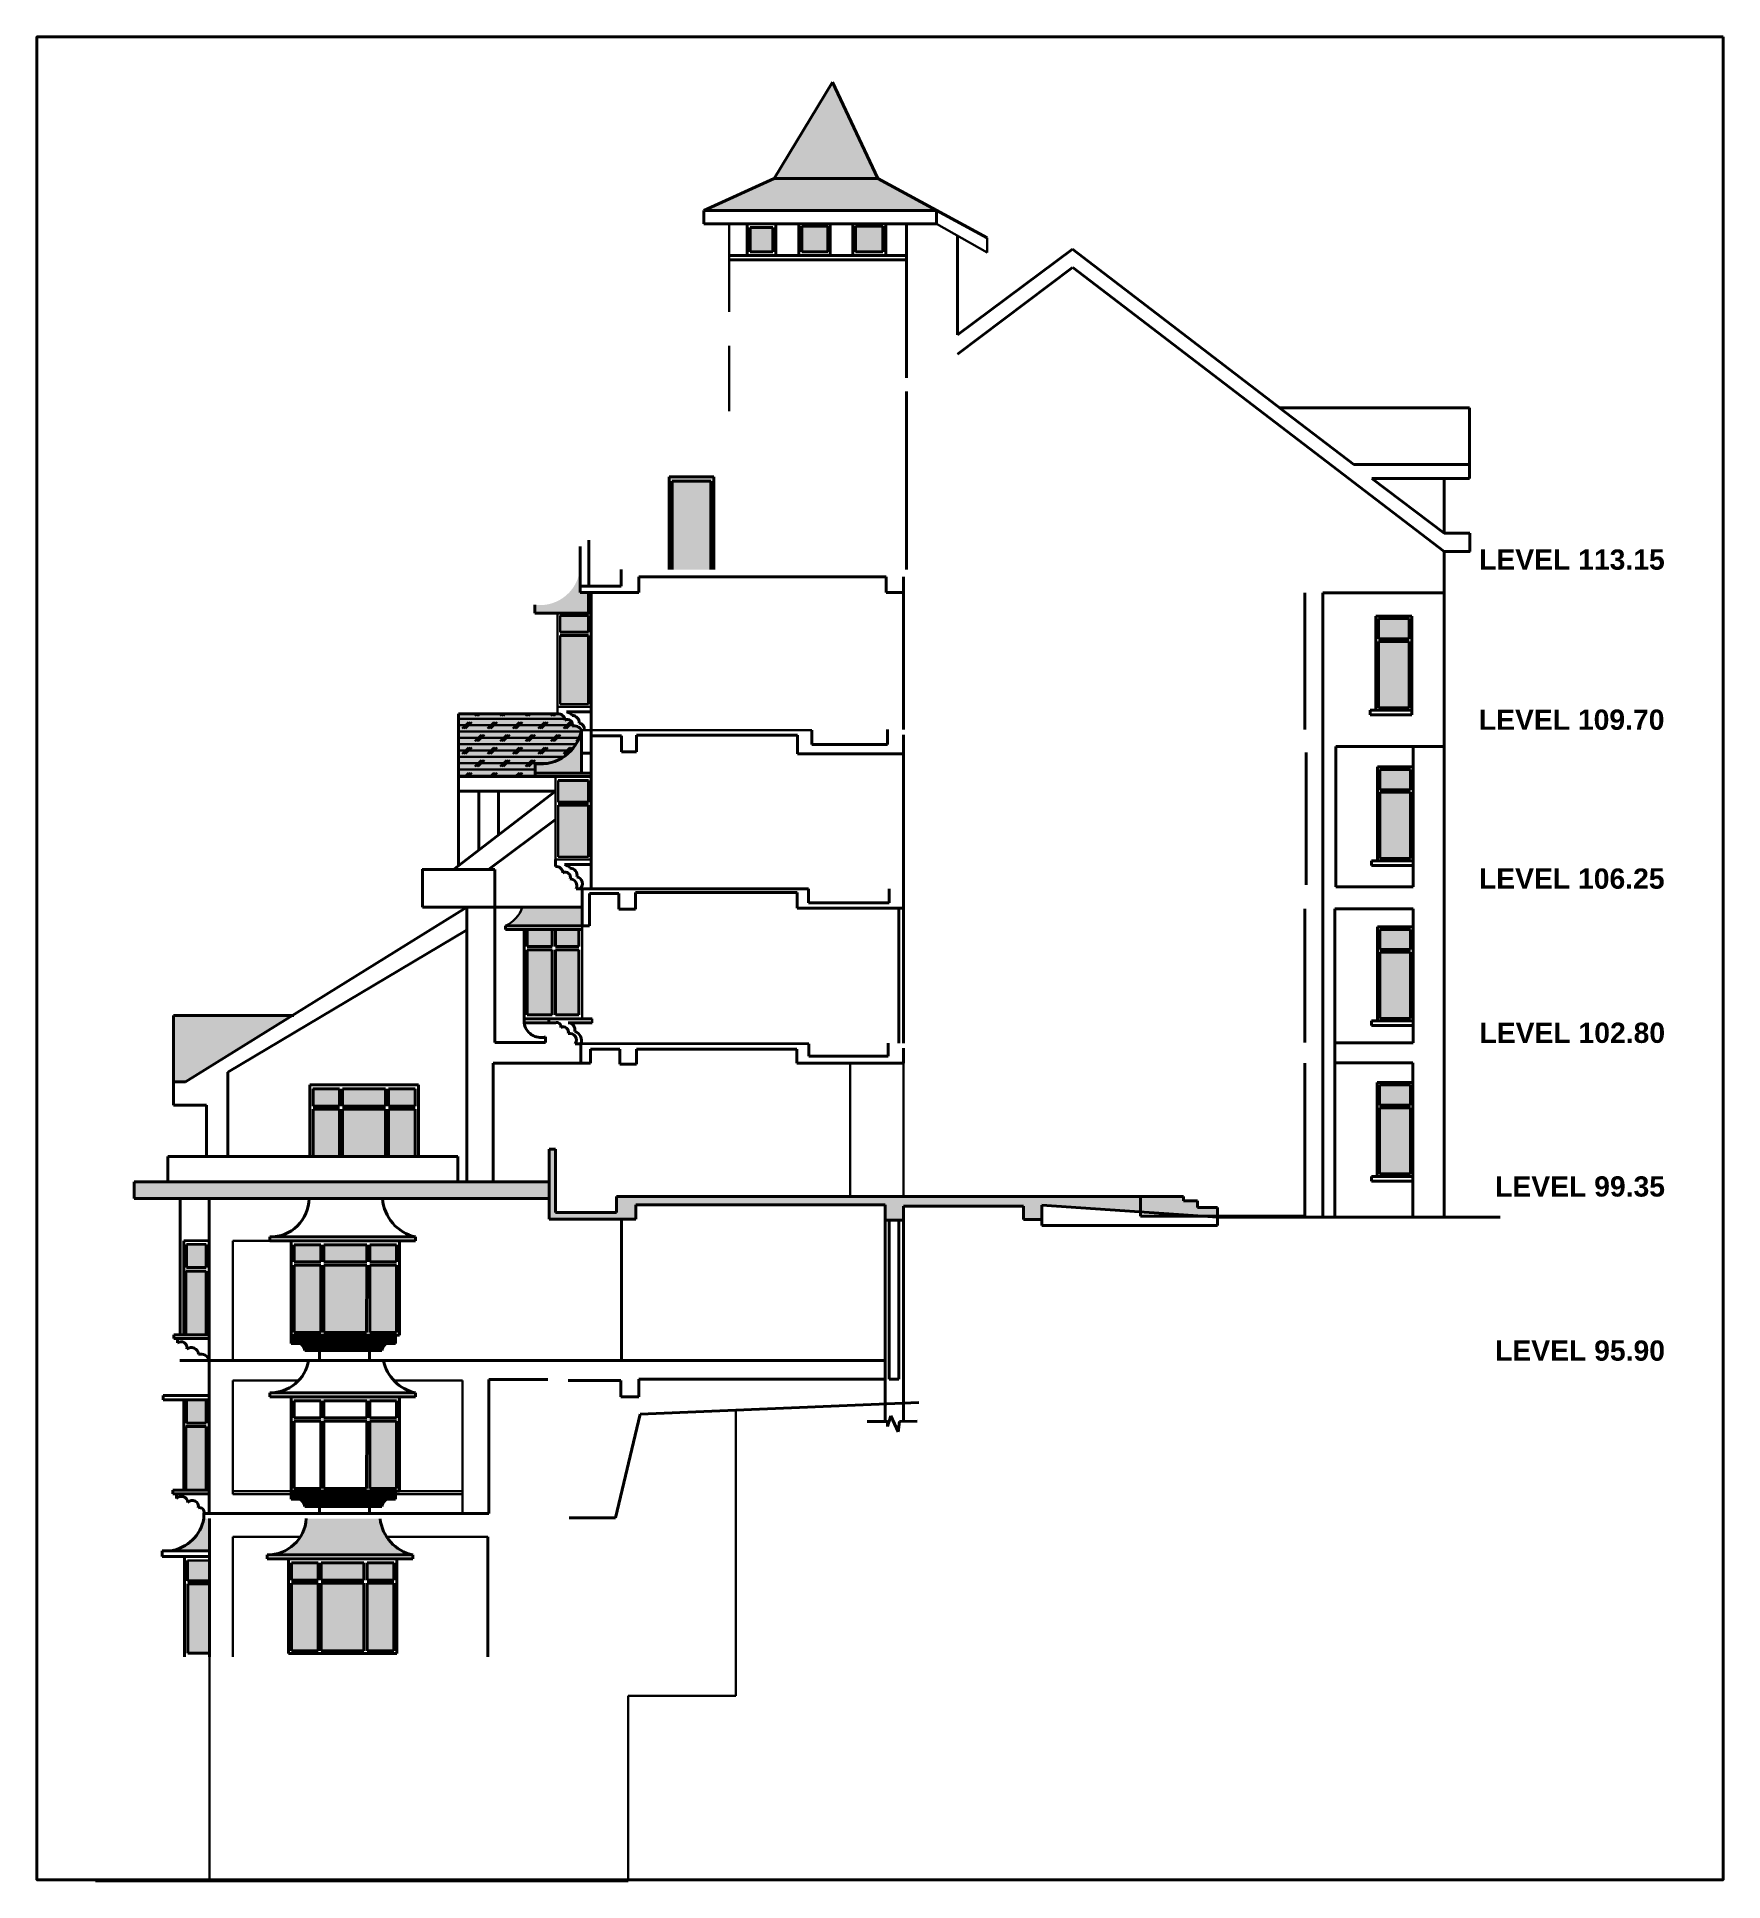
# Model space of a CAD drawing. Header units: inches. Extents: x 1352 to 5457, y 84 to 1168.
# Drawn here: x 1647.97 to 1681.26, y 251.83 to 288.24 of the extents above; entities that cross this region are included whole.
import ezdxf

# ---------------------------------------------------------------- set-up
doc = ezdxf.new("R2010")
doc.units = ezdxf.units.IN
doc.header["$MEASUREMENT"] = 0
doc.linetypes.add('DOT2', pattern=[0.125, 0, -0.125])
for name, color, linetype, lineweight in [('contour', 250, 'DOT2', 35), ('wall', 7, 'Continuous', 40), ('win', 250, 'Continuous', 30)]:
    doc.layers.add(name, color=color, linetype=linetype, lineweight=lineweight)
doc.styles.get("Standard").update_dxf_attribs({"font": 'arialbd.ttf', "height": 1.5})

msp = doc.modelspace()

# ---------------------------------------------------------------- texts
at = {"layer": 'win'}
for s, p in [('LEVEL 113.15', (1676.445, 277.722)), ('LEVEL 109.70', (1676.44, 274.561)), ('LEVEL 106.25', (1676.442, 271.423)), ('LEVEL 102.80', (1676.452, 268.379)), ('LEVEL 99.35', (1676.761, 265.345)), ('LEVEL 95.90', (1676.761, 262.104))]:
    msp.add_text(s, height=0.4, dxfattribs=at).set_placement(p)

# ---------------------------------------------------------------- hatches: boundary and pattern name
at = {"layer": 'contour'}
h = msp.add_hatch(color=256, dxfattribs=at)
h.set_gradient(color1=(171, 193, 62), color2=(196, 211, 120), one_color=1, tint=0.65, name='CURVED')
h.paths.add_polyline_path([(1663.68, 287.346), (1662.529, 285.446), (1664.575, 285.446)])
h = msp.add_hatch(color=256, dxfattribs=at)
h.set_gradient(color1=(171, 193, 62), color2=(196, 211, 120), one_color=1, tint=0.65, name='CURVED')
h.paths.add_polyline_path([(1661.138, 284.816), (1665.733, 284.816), (1664.575, 285.446), (1662.529, 285.446)])
at = {"layer": 'contour', "linetype": 'ByBlock'}
h = msp.add_hatch(color=256, dxfattribs=at)
h.set_gradient(color1=(0, 153, 204), color2=(240, 251, 255), one_color=1, tint=0.97, name='CYLINDER')
h.paths.add_polyline_path([(1662.057, 283.997), (1662.504, 283.997), (1662.504, 284.476), (1662.057, 284.476)])
h = msp.add_hatch(color=256, dxfattribs=at)
h.set_gradient(color1=(0, 153, 204), color2=(240, 251, 255), one_color=1, tint=0.97, name='CYLINDER')
h.paths.add_polyline_path([(1663.072, 283.997), (1663.588, 283.997), (1663.588, 284.505), (1663.072, 284.505)])
h = msp.add_hatch(color=256, dxfattribs=at)
h.set_gradient(color1=(0, 153, 204), color2=(240, 251, 255), one_color=1, tint=0.97, name='CYLINDER')
h.paths.add_polyline_path([(1664.137, 283.997), (1664.672, 283.997), (1664.672, 284.505), (1664.137, 284.505)])
h = msp.add_hatch(color=256, dxfattribs=at)
h.set_gradient(color1=(255, 159, 127), color2=(143, 36, 0), one_color=1, tint=0.28, name='CYLINDER')
h.paths.add_polyline_path([(1661.277, 279.472), (1660.517, 279.472), (1660.517, 277.725), (1660.458, 277.725), (1660.458, 279.543), (1660.473, 279.555), (1661.339, 279.555), (1661.339, 277.725), (1661.277, 277.725)])
h = msp.add_hatch(color=256, dxfattribs=at)
h.set_gradient(color1=(255, 159, 127), color2=(255, 201, 184), one_color=1, tint=0.86, name='CYLINDER')
h.paths.add_polyline_path([(1661.277, 277.725), (1660.517, 277.725), (1660.517, 279.472), (1661.277, 279.472)])
h = msp.add_hatch(color=256, dxfattribs=at)
h.set_gradient(color1=(127, 191, 255), one_color=1, tint=1, name='CYLINDER')
h.paths.add_polyline_path([(1674.459, 276.756), (1674.459, 276.356), (1675.065, 276.356), (1675.065, 276.756)])
h.paths.add_polyline_path([(1675.065, 276.306), (1674.459, 276.306), (1674.459, 274.998), (1675.065, 274.998)])
h.paths.add_polyline_path([(1675.093, 273.379), (1675.093, 273.779), (1674.487, 273.779), (1674.487, 273.379)])
h.paths.add_polyline_path([(1674.487, 272.021), (1675.093, 272.021), (1675.093, 273.329), (1674.487, 273.329)])
h.paths.add_polyline_path([(1674.487, 270.621), (1674.487, 270.221), (1675.093, 270.221), (1675.093, 270.621)])
h.paths.add_polyline_path([(1676.659, 261.995), (1680.217, 261.995), (1680.217, 262.608), (1676.659, 262.608)], flags=9)
h.paths.add_polyline_path([(1676.659, 265.236), (1680.218, 265.236), (1680.218, 265.849), (1676.659, 265.849)], flags=9)
h.paths.add_polyline_path([(1676.349, 268.269), (1680.219, 268.269), (1680.219, 268.882), (1676.349, 268.882)], flags=9)
h.paths.add_polyline_path([(1676.339, 271.314), (1680.209, 271.314), (1680.209, 271.926), (1676.339, 271.926)], flags=9)
h.paths.add_polyline_path([(1676.337, 274.451), (1680.207, 274.451), (1680.207, 275.065), (1676.337, 275.065)], flags=9)
h.paths.add_polyline_path([(1676.343, 277.613), (1680.212, 277.613), (1680.212, 278.226), (1676.343, 278.226)], flags=9)
h = msp.add_hatch(color=256, dxfattribs=at)
h.set_gradient(color1=(178, 204, 102), color2=(198, 217, 140), one_color=1, tint=0.7, name='CYLINDER')
h.paths.add_polyline_path([(1657.812, 273.893), (1657.812, 273.708), (1658.722, 273.708), (1658.722, 274.103), (1658.722, 274.556, -0.396858)])
h.paths.add_polyline_path([(1657.806, 276.867), (1658.864, 276.867), (1658.864, 277.275), (1658.699, 277.275), (1658.699, 277.812, -0.44932), (1657.806, 277.029)])
h = msp.add_hatch(color=256, dxfattribs=at)
h.set_gradient(color1=(127, 191, 255), one_color=1, tint=1, name='CYLINDER')
h.paths.add_polyline_path([(1658.301, 276.425), (1658.864, 276.425), (1658.864, 275.066), (1658.301, 275.066)])
h.paths.add_polyline_path([(1658.301, 276.817), (1658.864, 276.817), (1658.864, 276.488), (1658.301, 276.488)])
h = msp.add_hatch(color=256, dxfattribs=at)
h.set_gradient(color1=(127, 191, 255), one_color=1, tint=1, name='CYLINDER')
h.paths.add_polyline_path([(1674.459, 274.998), (1675.065, 274.998), (1675.065, 276.306), (1674.459, 276.306)])
h.paths.add_polyline_path([(1674.459, 276.356), (1675.065, 276.356), (1675.065, 276.756), (1674.459, 276.756)])
h.paths.add_polyline_path([(1674.487, 273.379), (1675.093, 273.379), (1675.093, 273.779), (1674.487, 273.779)])
h.paths.add_polyline_path([(1674.487, 272.021), (1675.093, 272.021), (1675.093, 273.329), (1674.487, 273.329)])
h.paths.add_polyline_path([(1674.487, 270.221), (1675.093, 270.221), (1675.093, 270.621), (1674.487, 270.621)])
at = {"layer": 'contour'}
h = msp.add_hatch(color=256, dxfattribs=at)
h.set_gradient(color1=(171, 193, 62), color2=(196, 211, 120), one_color=1, tint=0.65, name='CURVED')
h.paths.add_polyline_path([(1656.297, 274.875), (1656.297, 273.637), (1657.812, 273.637), (1657.812, 273.893, 0.396858), (1658.722, 274.556, 0.35346), (1658.544, 274.631, 0.666104), (1658.4, 274.753, 0.358884), (1658.286, 274.875)])
h.paths.add_polyline_path([(1650.669, 267.61), (1650.907, 267.61), (1653.018, 268.921), (1650.669, 268.921)])
at = {"layer": 'contour', "linetype": 'ByBlock'}
h = msp.add_hatch(color=256, dxfattribs=at)
h.set_gradient(color1=(127, 191, 255), one_color=1, tint=1, name='CYLINDER')
h.paths.add_polyline_path([(1658.265, 273.133), (1658.864, 273.133), (1658.864, 273.557), (1658.265, 273.557)])
h.paths.add_polyline_path([(1658.265, 272.051), (1658.864, 272.051), (1658.864, 273.071), (1658.265, 273.071)])
h.paths.add_polyline_path([(1658.673, 270.619), (1658.211, 270.619), (1658.211, 270.28), (1658.673, 270.28)])
h.paths.add_polyline_path([(1658.148, 270.619), (1657.653, 270.619), (1657.653, 270.28), (1658.148, 270.28)])
h.paths.add_polyline_path([(1658.211, 268.931), (1658.673, 268.931), (1658.673, 270.218), (1658.211, 270.218)])
h.paths.add_polyline_path([(1657.653, 268.931), (1658.148, 268.931), (1658.148, 270.218), (1657.653, 270.218)])
h = msp.add_hatch(color=256, dxfattribs=at)
h.set_gradient(color1=(178, 204, 102), color2=(198, 217, 140), one_color=1, tint=0.7, name='CYLINDER')
h.paths.add_polyline_path([(1658.736, 271.061), (1657.556, 271.061, -0.224513), (1657.222, 270.691), (1658.736, 270.691)])
h = msp.add_hatch(color=256, dxfattribs=at)
h.set_gradient(color1=(127, 191, 255), one_color=1, tint=1, name='CYLINDER')
h.paths.add_polyline_path([(1674.487, 268.863), (1675.093, 268.863), (1675.093, 270.171), (1674.487, 270.171)])
h.paths.add_polyline_path([(1674.482, 267.15), (1675.088, 267.15), (1675.088, 267.55), (1674.482, 267.55)])
h.paths.add_polyline_path([(1674.482, 265.792), (1675.088, 265.792), (1675.088, 267.1), (1674.482, 267.1)])
at = {"layer": 'contour'}
h = msp.add_hatch(color=256, dxfattribs=at)
h.set_gradient(color1=(171, 193, 62), color2=(196, 211, 120), one_color=1, tint=0.65, name='CURVED')
h.paths.add_polyline_path([(1650.669, 267.61), (1650.907, 267.61), (1653.018, 268.921), (1650.669, 268.921)])
at = {"layer": 'contour', "linetype": 'ByBlock'}
h = msp.add_hatch(color=256, dxfattribs=at)
h.set_gradient(color1=(127, 191, 255), one_color=1, tint=1, name='CURVED')
h.paths.add_polyline_path([(1654.917, 267.133), (1655.442, 267.133), (1655.442, 267.472), (1654.917, 267.472)])
h.paths.add_polyline_path([(1654.01, 267.133), (1654.855, 267.133), (1654.855, 267.472), (1654.01, 267.472)])
h.paths.add_polyline_path([(1653.425, 267.133), (1653.947, 267.133), (1653.947, 267.472), (1653.425, 267.472)])
h.paths.add_polyline_path([(1653.425, 266.137), (1653.947, 266.137), (1653.947, 267.07), (1653.425, 267.07)])
h.paths.add_polyline_path([(1654.01, 266.137), (1654.855, 266.137), (1654.855, 267.07), (1654.01, 267.07)])
h.paths.add_polyline_path([(1654.917, 266.137), (1655.442, 266.137), (1655.442, 267.07), (1654.917, 267.07)])
h = msp.add_hatch(color=256, dxfattribs=at)
h.set_gradient(color1=(0, 63, 255), color2=(235, 240, 255), one_color=1, tint=0.96, name='INVHEMISPHERICAL')
h.paths.add_polyline_path([(1659.418, 265.345), (1670.608, 265.345), (1670.608, 265.263), (1670.888, 265.263), (1670.888, 265.131), (1671.284, 265.131), (1671.284, 264.96), (1670.99, 264.96), (1667.81, 265.177), (1667.81, 264.893), (1667.452, 264.893), (1667.452, 265.153), (1665.08, 265.153), (1665.08, 264.876), (1664.722, 264.876), (1664.722, 265.18), (1659.796, 265.18), (1659.796, 264.901), (1658.084, 264.901), (1658.084, 266.283), (1658.215, 266.283), (1658.215, 265.032), (1659.418, 265.032)])
h = msp.add_hatch(color=256, dxfattribs=at)
h.set_gradient(color1=(0, 63, 255), color2=(235, 240, 255), one_color=1, tint=0.96, name='INVHEMISPHERICAL')
h.paths.add_polyline_path([(1649.895, 265.636), (1649.895, 265.305), (1658.084, 265.305), (1658.084, 265.636)])
h = msp.add_hatch(color=256, dxfattribs=at)
h.set_gradient(color1=(127, 191, 255), one_color=1, tint=1, name='HEMISPHERICAL')
h.paths.add_polyline_path([(1650.926, 263.943), (1651.317, 263.943), (1651.317, 264.399), (1650.926, 264.399)])
h.paths.add_polyline_path([(1650.917, 262.617), (1651.317, 262.617), (1651.317, 263.873), (1650.917, 263.873)])
h = msp.add_hatch(color=256, dxfattribs=at)
h.set_gradient(color1=(127, 191, 255), one_color=1, tint=1, name='CURVED')
h.paths.add_polyline_path([(1654.546, 264.054), (1655.071, 264.054), (1655.071, 264.392), (1654.546, 264.392)])
h.paths.add_polyline_path([(1653.639, 264.054), (1654.484, 264.054), (1654.484, 264.392), (1653.639, 264.392)])
h.paths.add_polyline_path([(1653.054, 264.054), (1653.576, 264.054), (1653.576, 264.392), (1653.054, 264.392)])
h.paths.add_polyline_path([(1653.054, 262.658), (1653.576, 262.658), (1653.576, 263.991), (1653.054, 263.991)])
h.paths.add_polyline_path([(1653.639, 262.658), (1654.483, 262.658), (1654.484, 263.991), (1653.639, 263.991)])
h.paths.add_polyline_path([(1654.546, 262.658), (1655.071, 262.658), (1655.071, 263.991), (1654.546, 263.991)])
h = msp.add_hatch(color=256, dxfattribs=at)
h.set_gradient(color1=(127, 191, 255), one_color=1, tint=1, name='CURVED')
h.paths.add_polyline_path([(1650.926, 261.329), (1651.317, 261.329), (1651.317, 260.873), (1650.926, 260.873)])
h.paths.add_polyline_path([(1650.917, 260.803), (1651.317, 260.803), (1651.317, 259.547), (1650.917, 259.547)])
h = msp.add_hatch(color=256, dxfattribs=at)
h.set_gradient(color1=(127, 191, 255), one_color=1, tint=1, name='CURVED')
h.paths.add_polyline_path([(1654.546, 260.974), (1654.546, 261.312), (1655.071, 261.312), (1655.071, 260.974)], flags=16)
h.paths.add_polyline_path([(1653.639, 260.974), (1653.639, 261.312), (1654.484, 261.312), (1654.484, 260.974)], flags=16)
h.paths.add_polyline_path([(1653.054, 260.974), (1653.054, 261.312), (1653.576, 261.312), (1653.576, 260.974)], flags=16)
h.paths.add_polyline_path([(1653.054, 259.578), (1653.054, 260.911), (1653.576, 260.911), (1653.576, 259.578)], flags=16)
h.paths.add_polyline_path([(1653.639, 259.578), (1653.639, 260.911), (1654.484, 260.911), (1654.483, 259.578)], flags=16)
h.paths.add_polyline_path([(1652.991, 261.39), (1652.991, 259.578), (1652.991, 259.526), (1655.134, 259.526), (1655.134, 261.39)])
h.paths.add_polyline_path([(1654.546, 259.578), (1654.546, 260.911), (1655.071, 260.911), (1655.071, 259.578)], flags=16)
h = msp.add_hatch(color=256, dxfattribs=at)
h.set_gradient(color1=(127, 191, 255), one_color=1, tint=1, name='CURVED')
h.paths.add_polyline_path([(1654.546, 259.578), (1655.071, 259.578), (1655.071, 260.911), (1654.546, 260.911)])
h = msp.add_hatch(color=256, dxfattribs=at)
h.set_gradient(color1=(178, 204, 102), color2=(198, 217, 140), one_color=1, tint=0.7, name='CYLINDER')
h.paths.add_polyline_path([(1654.75, 258.984), (1653.293, 258.985, -0.391334), (1652.542, 258.269), (1655.398, 258.269, -0.320509)])
h.paths.add_polyline_path([(1651.383, 258.349), (1651.383, 258.986), (1651.272, 258.986, -0.308823), (1650.618, 258.349)])
h = msp.add_hatch(color=256, dxfattribs=at)
h.set_gradient(color1=(127, 191, 255), one_color=1, tint=1, name='CURVED')
h.paths.add_polyline_path([(1651.383, 257.761), (1651.383, 258.161), (1650.949, 258.161), (1650.949, 257.761)])
h.paths.add_polyline_path([(1650.951, 256.328), (1651.383, 256.328), (1651.383, 257.7), (1650.951, 257.7)])
h = msp.add_hatch(color=256, dxfattribs=at)
h.set_gradient(color1=(127, 191, 255), one_color=1, tint=1, name='CURVED')
h.paths.add_polyline_path([(1654.494, 257.774), (1655.018, 257.774), (1655.018, 258.112), (1654.494, 258.112)])
h.paths.add_polyline_path([(1654.494, 256.378), (1655.018, 256.378), (1655.018, 257.711), (1654.494, 257.711)])
h.paths.add_polyline_path([(1653.586, 257.774), (1654.431, 257.774), (1654.431, 258.112), (1653.586, 258.112)])
h.paths.add_polyline_path([(1653.586, 256.378), (1654.431, 256.378), (1654.431, 257.711), (1653.586, 257.711)])
h.paths.add_polyline_path([(1653.001, 257.774), (1653.524, 257.774), (1653.524, 258.112), (1653.001, 258.112)])
h.paths.add_polyline_path([(1653.001, 256.378), (1653.524, 256.378), (1653.524, 257.711), (1653.001, 257.711)])
at = {"layer": 'win'}
h = msp.add_hatch(dxfattribs=at)
h.set_pattern_fill('CORK', color=256, style=0)
h.set_pattern_definition([(180, (3258.7445, -19.09975), (0, 0.125), []), (45, (3258.682, -19.16225), (0.25, -0.25), [0.176776696, -0.176776696]), (45, (3258.65075, -19.16225), (0.25, -0.25), [0.176776696, -0.176776696]), (45, (3258.6195, -19.16225), (0.25, -0.25), [0.176776696, -0.176776696])])
h.paths.add_polyline_path([(1656.297, 274.875), (1656.297, 273.637), (1657.812, 273.637), (1657.812, 273.893, 0.396858), (1658.722, 274.556, 0.35346), (1658.544, 274.631, 0.666104), (1658.4, 274.753, 0.358884), (1658.286, 274.875)])

# ---------------------------------------------------------------- linework, layer by layer
at = {"layer": 'contour', "linetype": 'ByBlock'}
for p, q in [((1663.215, 268.362), (1658.712, 268.362)), ((1651.376, 264.469), (1650.872, 264.469)), ((1651.317, 264.399), (1650.926, 264.399)), ((1653.336, 262.108), (1654.815, 262.108))]:
    msp.add_line(p, q, dxfattribs=at)
msp.add_arc((1653.313, 262.112), 0.0247, 339.3462, 350.5585, dxfattribs=at)
at = {"layer": 'wall'}
for p, q in [((1663.68, 287.346), (1662.529, 285.446)), ((1664.575, 285.446), (1663.68, 287.346)), ((1662.529, 285.446), (1661.138, 284.816)), ((1664.575, 285.446), (1662.529, 285.446)), ((1666.732, 284.273), (1664.575, 285.446)), ((1665.733, 284.816), (1661.138, 284.816)), ((1661.138, 284.816), (1661.138, 284.554)), ((1665.733, 284.554), (1665.733, 284.816)), ((1665.733, 284.554), (1661.138, 284.554)), ((1661.998, 283.924), (1661.998, 284.554)), ((1662.504, 284.476), (1662.057, 284.476)), ((1662.057, 283.997), (1662.057, 284.476)), ((1662.504, 283.997), (1662.504, 284.476)), ((1662.56, 283.924), (1662.56, 284.554)), ((1663.015, 284.554), (1663.015, 283.924)), ((1663.072, 284.505), (1663.072, 283.997)), ((1663.588, 284.505), (1663.072, 284.505)), ((1663.072, 284.505), (1663.072, 283.997)), ((1663.588, 284.505), (1663.579, 284.505)), ((1663.588, 283.997), (1663.588, 284.505)), ((1663.636, 283.924), (1663.636, 284.554)), ((1664.083, 283.924), (1664.083, 284.554)), ((1664.672, 284.505), (1664.137, 284.505)), ((1664.137, 284.505), (1664.137, 283.997)), ((1664.672, 283.997), (1664.672, 284.505)), ((1664.731, 283.924), (1664.731, 284.554)), ((1665.143, 284.566), (1665.143, 281.513)), ((1666.146, 282.357), (1666.146, 284.32)), ((1668.415, 284.051), (1666.146, 282.357)), ((1668.415, 284.051), (1672.554, 280.883)), ((1661.639, 283.924), (1665.143, 283.924)), ((1661.639, 283.841), (1665.143, 283.841)), ((1662.057, 283.997), (1662.504, 283.997)), ((1663.072, 283.997), (1663.588, 283.997)), ((1664.137, 283.997), (1664.672, 283.997)), ((1668.421, 283.69), (1666.146, 281.979)), ((1675.755, 278.079), (1668.427, 283.69)), ((1665.143, 281.239), (1665.143, 277.725)), ((1672.505, 280.921), (1676.253, 280.921)), ((1673.969, 279.801), (1672.505, 280.921)), ((1676.253, 280.921), (1676.253, 279.525)), ((1676.253, 279.801), (1673.969, 279.801)), ((1661.339, 279.555), (1660.458, 279.555)), ((1660.458, 279.555), (1660.458, 277.725)), ((1661.277, 279.472), (1660.517, 279.472)), ((1660.517, 279.472), (1660.517, 277.725)), ((1661.277, 279.472), (1661.277, 277.725)), ((1661.339, 277.725), (1661.339, 279.555)), ((1676.253, 279.525), (1674.329, 279.525)), ((1674.329, 279.525), (1675.755, 278.441)), ((1675.755, 278.441), (1675.755, 279.522)), ((1658.873, 277.396), (1658.873, 278.308)), ((1675.755, 278.441), (1676.265, 278.441)), ((1676.265, 278.441), (1676.265, 278.079)), ((1658.699, 277.275), (1658.699, 278.182)), ((1676.271, 278.079), (1675.755, 278.079)), ((1675.755, 278.076), (1675.755, 278.079)), ((1675.755, 278.076), (1675.755, 264.94)), ((1659.51, 277.396), (1659.51, 277.725)), ((1659.857, 277.275), (1659.857, 277.579)), ((1659.857, 277.579), (1664.741, 277.579)), ((1664.741, 277.579), (1664.741, 277.27)), ((1665.082, 277.27), (1665.082, 277.579)), ((1659.51, 277.396), (1658.699, 277.396)), ((1658.699, 277.275), (1659.857, 277.275)), ((1658.864, 277.275), (1658.864, 276.867)), ((1658.914, 277.275), (1658.914, 272.001)), ((1664.741, 277.27), (1665.082, 277.27)), ((1665.082, 277.27), (1665.082, 274.564)), ((1673.006, 277.263), (1673.006, 274.564)), ((1673.358, 277.263), (1673.358, 264.948)), ((1675.755, 277.263), (1673.358, 277.263)), ((1657.806, 277.029), (1657.806, 276.867)), ((1657.806, 276.867), (1658.914, 276.867)), ((1658.301, 276.817), (1658.864, 276.817)), ((1658.864, 276.817), (1658.864, 276.488)), ((1675.115, 276.806), (1674.409, 276.806)), ((1674.409, 276.806), (1674.409, 274.948)), ((1675.065, 276.756), (1674.459, 276.756)), ((1674.459, 276.756), (1674.459, 276.356)), ((1675.065, 276.756), (1675.065, 276.356)), ((1675.115, 276.806), (1675.115, 274.858)), ((1658.301, 276.488), (1658.864, 276.488)), ((1658.301, 276.425), (1658.864, 276.425)), ((1658.864, 276.425), (1658.864, 275.066)), ((1675.065, 276.356), (1674.459, 276.356)), ((1675.065, 276.306), (1674.459, 276.306)), ((1674.459, 276.306), (1674.459, 274.998)), ((1675.065, 276.306), (1675.065, 274.998)), ((1674.295, 274.949), (1674.295, 274.858)), ((1674.295, 274.948), (1675.115, 274.948)), ((1674.459, 274.998), (1675.065, 274.998)), ((1656.297, 274.875), (1656.297, 271.879)), ((1656.297, 274.875), (1658.251, 274.875)), ((1658.428, 274.914), (1658.914, 274.914)), ((1664.769, 274.564), (1664.769, 274.273)), ((1674.295, 274.858), (1675.115, 274.858)), ((1675.115, 274.858), (1674.406, 274.858)), ((1674.406, 274.858), (1675.115, 274.858)), ((1658.722, 274.103), (1658.722, 274.556)), ((1659.513, 274.439), (1658.914, 274.439)), ((1659.513, 274.127), (1659.513, 274.439)), ((1662.991, 274.453), (1659.813, 274.453)), ((1659.813, 274.453), (1659.813, 274.127)), ((1662.991, 274.09), (1662.991, 274.453)), ((1663.274, 274.273), (1663.274, 274.556)), ((1664.769, 274.273), (1663.274, 274.273)), ((1665.082, 274.464), (1665.082, 271.04)), ((1675.726, 274.232), (1673.617, 274.232)), ((1673.617, 274.232), (1673.617, 271.459)), ((1675.143, 271.459), (1675.143, 274.232)), ((1657.812, 273.637), (1657.812, 273.893)), ((1658.913, 274.103), (1658.722, 274.103)), ((1658.722, 274.103), (1658.722, 273.708)), ((1659.813, 274.127), (1659.513, 274.127)), ((1665.082, 274.09), (1662.991, 274.09)), ((1673.028, 274.114), (1673.028, 271.498)), ((1658.914, 273.637), (1656.287, 273.637)), ((1658.906, 273.708), (1657.812, 273.708)), ((1658.265, 273.557), (1658.864, 273.557)), ((1658.864, 273.557), (1658.864, 273.133)), ((1675.143, 273.829), (1674.437, 273.829)), ((1674.437, 273.829), (1674.437, 271.971)), ((1675.093, 273.779), (1674.487, 273.779)), ((1674.487, 273.779), (1674.487, 273.379)), ((1675.093, 273.779), (1675.093, 273.379)), ((1675.143, 273.829), (1675.143, 271.881)), ((1658.21, 273.35), (1656.191, 271.799)), ((1658.21, 273.35), (1656.301, 273.35)), ((1656.701, 273.349), (1656.701, 272.186)), ((1657.084, 273.349), (1657.084, 272.477)), ((1658.265, 273.133), (1658.864, 273.133)), ((1675.093, 273.379), (1674.487, 273.379)), ((1675.093, 273.329), (1674.487, 273.329)), ((1674.487, 273.329), (1674.487, 272.021)), ((1675.093, 273.329), (1675.093, 272.021)), ((1658.21, 272.788), (1656.891, 271.802)), ((1658.265, 273.071), (1658.864, 273.071)), ((1658.864, 273.071), (1658.864, 272.051)), ((1674.487, 272.021), (1675.093, 272.021)), ((1655.579, 271.802), (1657.015, 271.802)), ((1655.586, 271.81), (1655.586, 271.061)), ((1657.015, 271.802), (1657.015, 268.385)), ((1658.21, 272.001), (1658.21, 271.86)), ((1658.388, 271.899), (1658.914, 271.899)), ((1658.914, 271.422), (1658.914, 272.001)), ((1674.323, 271.972), (1674.323, 271.881)), ((1674.323, 271.971), (1675.143, 271.971)), ((1674.323, 271.881), (1675.143, 271.881)), ((1675.143, 271.881), (1674.434, 271.881)), ((1674.434, 271.881), (1675.143, 271.881)), ((1658.754, 271.422), (1658.618, 271.422)), ((1658.736, 270.691), (1658.736, 271.422)), ((1658.736, 271.422), (1663.204, 271.422)), ((1659.463, 271.33), (1658.881, 271.33)), ((1658.881, 271.33), (1658.881, 270.691)), ((1659.463, 271.022), (1659.463, 271.33)), ((1662.981, 271.348), (1659.789, 271.348)), ((1659.789, 271.348), (1659.789, 271.022)), ((1662.981, 271.04), (1662.981, 271.348)), ((1663.204, 271.422), (1663.204, 271.148)), ((1664.799, 271.148), (1664.799, 271.423)), ((1673.617, 271.459), (1675.143, 271.459)), ((1656.46, 271.061), (1650.907, 267.61)), ((1655.586, 271.061), (1658.736, 271.061)), ((1656.46, 271.061), (1656.46, 265.636)), ((1659.789, 271.022), (1659.463, 271.022)), ((1665.082, 271.04), (1662.981, 271.04)), ((1663.204, 271.148), (1664.799, 271.148)), ((1664.992, 271.04), (1664.992, 268.375)), ((1665.082, 271.04), (1665.082, 268.375)), ((1673.003, 271.025), (1673.003, 268.386)), ((1673.598, 264.924), (1673.598, 271.029)), ((1673.598, 271.029), (1675.143, 271.029)), ((1675.143, 268.38), (1675.143, 271.029)), ((1651.743, 267.802), (1656.453, 270.603)), ((1657.222, 270.619), (1657.222, 270.691)), ((1657.222, 270.691), (1658.881, 270.691)), ((1658.736, 270.619), (1657.222, 270.619)), ((1657.59, 268.777), (1657.59, 270.619)), ((1657.653, 270.28), (1657.653, 270.619)), ((1658.148, 270.28), (1658.148, 270.619)), ((1658.211, 270.28), (1658.211, 270.619)), ((1658.673, 270.28), (1658.673, 270.619)), ((1675.143, 270.671), (1674.437, 270.671)), ((1674.437, 270.671), (1674.437, 268.813)), ((1675.093, 270.621), (1674.487, 270.621)), ((1674.487, 270.621), (1674.487, 270.221)), ((1675.093, 270.621), (1675.093, 270.221)), ((1675.143, 270.671), (1675.143, 268.723)), ((1657.653, 270.28), (1658.148, 270.28)), ((1657.653, 270.218), (1658.148, 270.218)), ((1657.653, 268.931), (1657.653, 270.218)), ((1658.148, 268.931), (1658.148, 270.218)), ((1658.211, 270.28), (1658.673, 270.28)), ((1658.211, 268.931), (1658.211, 270.218)), ((1658.211, 270.218), (1658.673, 270.218)), ((1658.673, 268.931), (1658.673, 270.218)), ((1675.093, 270.221), (1674.487, 270.221)), ((1675.093, 270.171), (1674.487, 270.171)), ((1674.487, 270.171), (1674.487, 268.863)), ((1675.093, 270.171), (1675.093, 268.863)), ((1650.669, 267.61), (1650.669, 268.921)), ((1650.669, 268.921), (1653.044, 268.921)), ((1658.933, 268.853), (1657.59, 268.853)), ((1657.747, 268.777), (1657.59, 268.777)), ((1658.148, 268.931), (1657.653, 268.931)), ((1658.211, 268.777), (1657.747, 268.777)), ((1658.077, 268.853), (1658.077, 268.777)), ((1658.673, 268.931), (1658.211, 268.931)), ((1658.46, 268.777), (1658.933, 268.777)), ((1658.933, 268.777), (1658.46, 268.777)), ((1674.323, 268.814), (1674.323, 268.723)), ((1674.323, 268.813), (1675.143, 268.813)), ((1674.487, 268.863), (1675.093, 268.863)), ((1657.015, 268.385), (1658.012, 268.385)), ((1658.012, 268.385), (1658.012, 268.497)), ((1664.779, 268.375), (1664.779, 268.118)), ((1675.143, 268.38), (1673.598, 268.38)), ((1674.323, 268.723), (1675.143, 268.723)), ((1675.143, 268.723), (1674.434, 268.723)), ((1674.434, 268.723), (1675.143, 268.723)), ((1658.712, 268.362), (1658.602, 268.362)), ((1658.712, 267.979), (1658.712, 268.362)), ((1658.903, 267.979), (1658.903, 268.253)), ((1658.903, 268.253), (1659.479, 268.253)), ((1659.479, 268.253), (1659.479, 267.957)), ((1659.808, 267.957), (1659.808, 268.253)), ((1659.808, 268.253), (1662.976, 268.253)), ((1662.976, 268.253), (1662.976, 267.976)), ((1663.215, 268.118), (1663.215, 268.362)), ((1664.779, 268.118), (1663.215, 268.118)), ((1665.082, 268.272), (1665.082, 267.976)), ((1651.743, 266.137), (1651.743, 267.802)), ((1656.981, 265.636), (1656.981, 267.979)), ((1656.981, 267.979), (1658.712, 267.979)), ((1658.712, 267.979), (1658.903, 267.979)), ((1659.479, 267.957), (1659.808, 267.957)), ((1662.976, 267.976), (1665.082, 267.976)), ((1673.008, 267.978), (1673.008, 264.96)), ((1673.598, 267.988), (1675.138, 267.988)), ((1675.138, 264.94), (1675.138, 267.988)), ((1650.907, 267.61), (1650.669, 267.61)), ((1650.669, 267.61), (1650.669, 267.153)), ((1653.362, 267.55), (1655.505, 267.55)), ((1653.362, 266.137), (1653.362, 267.55)), ((1653.947, 267.472), (1653.424, 267.472)), ((1653.425, 267.133), (1653.425, 267.472)), ((1653.947, 267.133), (1653.947, 267.472)), ((1654.855, 267.472), (1654.01, 267.472)), ((1654.01, 267.133), (1654.01, 267.472)), ((1654.855, 267.133), (1654.855, 267.472)), ((1655.442, 267.472), (1654.917, 267.472)), ((1654.917, 267.133), (1654.917, 267.472)), ((1655.442, 267.133), (1655.442, 267.472)), ((1655.505, 266.137), (1655.505, 267.55)), ((1675.138, 267.6), (1674.432, 267.6)), ((1674.432, 267.6), (1674.432, 265.742)), ((1675.088, 267.55), (1674.482, 267.55)), ((1674.482, 267.55), (1674.482, 267.15)), ((1675.088, 267.55), (1675.088, 267.15)), ((1675.138, 267.6), (1675.138, 265.652)), ((1650.669, 267.153), (1651.319, 267.153)), ((1651.319, 267.153), (1651.319, 266.137)), ((1653.425, 267.133), (1653.947, 267.133)), ((1653.425, 266.137), (1653.425, 267.07)), ((1653.425, 267.07), (1653.947, 267.07)), ((1653.947, 266.137), (1653.947, 267.07)), ((1654.01, 267.133), (1654.855, 267.133)), ((1654.01, 266.137), (1654.01, 267.07)), ((1654.01, 267.07), (1654.855, 267.07)), ((1654.855, 266.137), (1654.855, 267.07)), ((1654.917, 267.133), (1655.442, 267.133)), ((1654.917, 266.137), (1654.917, 267.07)), ((1654.917, 267.07), (1655.442, 267.07)), ((1655.442, 266.137), (1655.442, 267.07)), ((1675.088, 267.15), (1674.482, 267.15)), ((1675.088, 267.1), (1674.482, 267.1)), ((1674.482, 267.1), (1674.482, 265.792)), ((1675.088, 267.1), (1675.088, 265.792)), ((1658.215, 266.283), (1658.084, 266.283)), ((1658.084, 266.283), (1658.084, 264.901)), ((1658.215, 265.032), (1658.215, 266.283)), ((1656.282, 266.137), (1650.557, 266.137)), ((1650.557, 266.137), (1650.557, 265.636)), ((1656.282, 265.636), (1656.282, 266.137)), ((1658.084, 265.636), (1649.895, 265.636)), ((1649.895, 265.636), (1649.895, 265.305)), ((1674.318, 265.743), (1674.318, 265.652)), ((1674.318, 265.742), (1675.138, 265.742)), ((1674.318, 265.652), (1675.138, 265.652)), ((1675.138, 265.652), (1674.429, 265.652)), ((1674.429, 265.652), (1675.138, 265.652)), ((1674.482, 265.792), (1675.088, 265.792)), ((1649.895, 265.305), (1658.084, 265.305)), ((1650.799, 265.305), (1650.799, 262.61)), ((1651.376, 265.305), (1651.376, 259.09)), ((1670.608, 265.345), (1659.418, 265.345)), ((1659.418, 265.345), (1659.418, 265.032)), ((1659.796, 264.901), (1659.796, 265.18)), ((1659.796, 265.18), (1664.722, 265.18)), ((1664.722, 265.18), (1664.722, 264.876)), ((1665.08, 264.876), (1665.08, 265.153)), ((1665.08, 265.153), (1667.452, 265.153)), ((1667.452, 265.153), (1667.452, 264.893)), ((1667.81, 264.893), (1667.81, 265.177)), ((1667.81, 265.177), (1671.284, 264.94)), ((1669.763, 264.96), (1669.763, 265.34)), ((1670.608, 265.263), (1670.608, 265.345)), ((1670.888, 265.263), (1670.608, 265.263)), ((1670.888, 265.131), (1670.888, 265.263)), ((1671.284, 265.131), (1670.888, 265.131)), ((1671.284, 264.94), (1671.284, 265.131)), ((1658.084, 264.901), (1659.796, 264.901)), ((1659.418, 265.032), (1658.215, 265.032)), ((1659.513, 262.108), (1659.513, 264.901)), ((1664.722, 264.876), (1665.08, 264.876)), ((1664.722, 264.876), (1664.722, 260.901)), ((1664.798, 264.872), (1664.798, 261.742)), ((1664.991, 264.879), (1664.991, 261.742)), ((1665.08, 264.876), (1665.08, 260.906)), ((1667.452, 264.893), (1667.81, 264.893)), ((1667.81, 264.773), (1667.81, 264.893)), ((1671.284, 264.773), (1667.81, 264.773)), ((1673.008, 264.96), (1669.763, 264.96)), ((1676.859, 264.94), (1671.284, 264.94)), ((1671.284, 264.94), (1671.284, 264.773)), ((1650.872, 264.469), (1650.872, 262.621)), ((1650.926, 263.943), (1650.926, 264.399)), ((1651.317, 264.399), (1651.317, 263.943)), ((1655.45, 264.549), (1652.571, 264.549)), ((1652.571, 264.549), (1652.571, 264.47)), ((1652.571, 264.47), (1655.45, 264.47)), ((1652.991, 264.47), (1655.134, 264.47)), ((1652.991, 262.658), (1652.991, 264.47)), ((1653.576, 264.392), (1653.052, 264.392)), ((1653.054, 264.054), (1653.054, 264.392)), ((1653.576, 264.054), (1653.576, 264.392)), ((1654.484, 264.392), (1653.639, 264.392)), ((1653.639, 264.054), (1653.639, 264.392)), ((1654.484, 264.054), (1654.484, 264.392)), ((1655.071, 264.392), (1654.546, 264.392)), ((1654.546, 264.054), (1654.546, 264.392)), ((1655.071, 264.054), (1655.071, 264.392)), ((1655.134, 262.606), (1655.134, 264.47)), ((1655.45, 264.47), (1655.45, 264.549)), ((1653.054, 264.054), (1653.576, 264.054)), ((1653.639, 264.054), (1654.484, 264.054)), ((1654.546, 264.054), (1655.071, 264.054)), ((1651.317, 263.873), (1650.917, 263.873)), ((1650.917, 263.873), (1650.917, 262.617)), ((1651.317, 263.943), (1650.926, 263.943)), ((1651.317, 263.873), (1651.317, 262.617)), ((1653.054, 262.658), (1653.054, 263.991)), ((1653.054, 263.991), (1653.576, 263.991)), ((1653.576, 262.658), (1653.576, 263.991)), ((1653.639, 262.658), (1653.639, 263.991)), ((1653.639, 263.991), (1654.484, 263.991)), ((1654.483, 262.658), (1654.484, 263.991)), ((1654.546, 262.658), (1654.546, 263.991)), ((1654.546, 263.991), (1655.071, 263.991)), ((1655.071, 262.658), (1655.071, 263.991)), ((1650.677, 262.545), (1650.677, 262.617)), ((1650.677, 262.617), (1651.376, 262.617)), ((1652.991, 262.606), (1652.991, 262.658)), ((1652.991, 262.606), (1652.991, 262.447)), ((1655.134, 262.606), (1652.991, 262.606)), ((1655.055, 262.552), (1652.991, 262.552)), ((1653.054, 262.658), (1653.576, 262.658)), ((1653.639, 262.658), (1654.483, 262.658)), ((1654.546, 262.658), (1655.071, 262.658)), ((1655.055, 262.606), (1655.055, 262.447)), ((1650.751, 262.545), (1650.677, 262.545)), ((1650.751, 262.454), (1650.751, 262.545)), ((1650.751, 262.545), (1651.376, 262.545)), ((1655.055, 262.498), (1652.991, 262.498)), ((1652.991, 262.447), (1653.155, 262.447)), ((1654.892, 262.447), (1653.155, 262.447)), ((1654.823, 262.397), (1653.223, 262.397)), ((1654.793, 262.346), (1653.253, 262.346)), ((1654.782, 262.303), (1653.264, 262.303)), ((1653.551, 262.108), (1653.551, 262.303)), ((1654.54, 262.108), (1654.54, 262.303)), ((1655.055, 262.447), (1654.892, 262.447)), ((1658.142, 262.108), (1650.797, 262.108)), ((1658.483, 262.108), (1658.142, 262.108)), ((1658.483, 262.108), (1664.722, 262.108)), ((1655.45, 261.469), (1652.571, 261.469)), ((1652.571, 261.469), (1652.571, 261.39)), ((1655.45, 261.39), (1655.45, 261.469)), ((1658.058, 261.735), (1656.893, 261.735)), ((1656.893, 261.735), (1656.893, 259.09)), ((1659.504, 261.714), (1658.465, 261.714)), ((1659.504, 261.392), (1659.504, 261.714)), ((1664.722, 261.742), (1659.86, 261.742)), ((1659.86, 261.742), (1659.86, 261.392)), ((1664.798, 261.742), (1664.991, 261.742)), ((1651.376, 261.419), (1650.467, 261.419)), ((1650.467, 261.419), (1650.467, 261.329)), ((1650.467, 261.329), (1651.376, 261.329)), ((1650.872, 261.323), (1650.872, 259.551)), ((1650.926, 260.873), (1650.926, 261.329)), ((1651.317, 261.329), (1651.317, 260.873)), ((1652.571, 261.39), (1655.45, 261.39)), ((1652.991, 259.578), (1652.991, 261.39)), ((1653.576, 261.312), (1653.052, 261.312)), ((1653.054, 260.974), (1653.054, 261.312)), ((1653.576, 260.974), (1653.576, 261.312)), ((1654.484, 261.312), (1653.639, 261.312)), ((1653.639, 260.974), (1653.639, 261.312)), ((1654.484, 260.974), (1654.484, 261.312)), ((1655.071, 261.312), (1654.546, 261.312)), ((1654.546, 260.974), (1654.546, 261.312)), ((1655.071, 260.974), (1655.071, 261.312)), ((1655.134, 259.526), (1655.134, 261.39)), ((1659.86, 261.392), (1659.504, 261.392)), ((1665.382, 261.278), (1659.886, 261.047)), ((1651.317, 260.803), (1650.917, 260.803)), ((1650.917, 260.803), (1650.917, 259.547)), ((1651.317, 260.873), (1650.926, 260.873)), ((1651.317, 260.803), (1651.317, 259.547)), ((1653.054, 260.974), (1653.576, 260.974)), ((1653.054, 259.578), (1653.054, 260.911)), ((1653.054, 260.911), (1653.576, 260.911)), ((1653.576, 259.578), (1653.576, 260.911)), ((1653.639, 260.974), (1654.484, 260.974)), ((1653.639, 259.578), (1653.639, 260.911)), ((1653.639, 260.911), (1654.484, 260.911)), ((1654.483, 259.578), (1654.484, 260.911)), ((1654.546, 260.974), (1655.071, 260.974)), ((1654.546, 259.578), (1654.546, 260.911)), ((1654.546, 260.911), (1655.071, 260.911)), ((1655.071, 259.578), (1655.071, 260.911)), ((1659.886, 261.047), (1659.399, 259.002)), ((1664.769, 260.901), (1664.367, 260.901)), ((1664.829, 261.018), (1664.769, 260.803)), ((1664.769, 260.803), (1664.769, 260.901)), ((1664.978, 260.701), (1664.829, 261.018)), ((1665.003, 260.904), (1664.978, 260.701)), ((1665.351, 260.913), (1665.003, 260.904)), ((1650.659, 259.475), (1650.659, 259.547)), ((1650.659, 259.547), (1651.376, 259.547)), ((1650.732, 259.475), (1650.659, 259.475)), ((1650.732, 259.383), (1650.732, 259.475)), ((1650.732, 259.475), (1651.376, 259.475)), ((1652.991, 259.526), (1652.991, 259.578)), ((1652.991, 259.526), (1652.991, 259.367)), ((1655.134, 259.526), (1652.991, 259.526)), ((1655.055, 259.472), (1652.991, 259.472)), ((1655.055, 259.418), (1652.991, 259.418)), ((1652.991, 259.367), (1653.155, 259.367)), ((1653.054, 259.578), (1653.576, 259.578)), ((1654.892, 259.367), (1653.155, 259.367)), ((1654.823, 259.317), (1653.223, 259.317)), ((1653.639, 259.578), (1654.483, 259.578)), ((1654.546, 259.578), (1655.071, 259.578)), ((1655.055, 259.367), (1654.892, 259.367)), ((1655.055, 259.526), (1655.055, 259.367)), ((1656.893, 259.09), (1651.272, 259.09)), ((1651.272, 259.09), (1651.272, 258.986)), ((1651.383, 256.257), (1651.383, 258.986)), ((1654.793, 259.266), (1653.253, 259.266)), ((1654.782, 259.223), (1653.264, 259.223)), ((1653.551, 259.09), (1653.551, 259.223)), ((1654.54, 259.09), (1654.54, 259.223)), ((1659.399, 259.002), (1658.483, 259.002)), ((1656.879, 258.626), (1656.879, 256.257)), ((1650.448, 258.349), (1650.448, 258.239)), ((1650.448, 258.349), (1651.383, 258.349)), ((1650.448, 258.239), (1651.383, 258.239)), ((1650.888, 258.239), (1650.888, 256.257)), ((1655.398, 258.269), (1652.519, 258.269)), ((1652.519, 258.269), (1652.519, 258.19)), ((1652.519, 258.19), (1655.398, 258.19)), ((1652.938, 256.378), (1652.938, 258.19)), ((1655.081, 256.326), (1655.081, 258.19)), ((1655.398, 258.19), (1655.398, 258.269)), ((1650.949, 258.161), (1650.949, 257.761)), ((1653.524, 258.112), (1653, 258.112)), ((1653.001, 257.774), (1653.001, 258.112)), ((1653.524, 257.774), (1653.524, 258.112)), ((1654.431, 258.112), (1653.586, 258.112)), ((1653.586, 257.774), (1653.586, 258.112)), ((1654.431, 257.774), (1654.431, 258.112)), ((1655.018, 258.112), (1654.494, 258.112)), ((1654.494, 257.774), (1654.494, 258.112)), ((1655.018, 257.774), (1655.018, 258.112)), ((1650.949, 257.761), (1651.383, 257.761)), ((1651.383, 257.7), (1650.951, 257.7)), ((1650.951, 257.7), (1650.951, 256.328)), ((1653.001, 257.774), (1653.524, 257.774)), ((1653.001, 256.378), (1653.001, 257.711)), ((1653.001, 257.711), (1653.524, 257.711)), ((1653.524, 256.378), (1653.524, 257.711)), ((1653.586, 257.774), (1654.431, 257.774)), ((1653.586, 256.378), (1653.586, 257.711)), ((1653.586, 257.711), (1654.431, 257.711)), ((1654.431, 256.378), (1654.431, 257.711)), ((1654.494, 257.774), (1655.018, 257.774)), ((1654.494, 256.378), (1654.494, 257.711)), ((1654.494, 257.711), (1655.018, 257.711)), ((1655.018, 256.378), (1655.018, 257.711)), ((1652.938, 256.326), (1652.938, 256.378)), ((1653.001, 256.378), (1653.524, 256.378)), ((1653.586, 256.378), (1654.431, 256.378)), ((1654.494, 256.378), (1655.018, 256.378)), ((1650.951, 256.328), (1651.383, 256.328)), ((1655.081, 256.326), (1652.938, 256.326))]:
    msp.add_line(p, q, dxfattribs=at)
at = {"layer": 'wall', "linetype": 'Continuous'}
msp.add_lwpolyline([(1681.262, 288.243), (1647.974, 288.243), (1647.974, 251.856), (1681.262, 251.856)], close=True, dxfattribs=at)
at = {"layer": 'wall'}
for centre, radius, start, end in [((1658.268, 274.745), 0.132, 3.4075, 97.6234), ((1658.446, 274.662), 0.102, 342.6385, 117.3094), ((1658.401, 274.741), 0.176, 36.2352, 81.0357), ((1658.54, 274.706), 0.138, 355.1277, 88.7694), ((1658.586, 274.484), 0.154, 28.0479, 105.9138), ((1658.654, 274.566), 0.131, 355.5345, 79.4716), ((1657.915, 274.707), 0.821, 262.8063, 349.3904), ((1658.228, 271.73), 0.132, 3.4075, 97.6234), ((1658.406, 271.647), 0.102, 342.6385, 117.3094), ((1658.36, 271.726), 0.176, 36.2352, 81.0357), ((1658.499, 271.691), 0.138, 345.7735, 88.7694), ((1658.612, 271.526), 0.133, 308.6774, 80.4882), ((1658.5, 271.484), 0.133, 332.5959, 88.4431), ((1657.925, 268.822), 0.337, 187.68, 285.0249), ((1658.24, 268.703), 0.0793, 346.9232, 111.2119), ((1658.457, 268.639), 0.138, 345.7735, 88.7694), ((1658.364, 268.594), 0.102, 342.6385, 117.3094), ((1658.491, 268.434), 0.133, 327.0354, 102.642), ((1658.539, 268.427), 0.185, 339.4182, 73.4152), ((1652.583, 265.313), 0.764, 269.1286, 359.3808), ((1655.627, 265.36), 0.83, 183.7687, 257.7093), ((1650.821, 262.361), 0.117, 345.4153, 127.0284), ((1651.025, 262.227), 0.139, 2.5145, 131.2834), ((1651.199, 262.05), 0.186, 18.2919, 100.7062), ((1653.086, 262.281), 0.18, 7.094, 67.5352), ((1654.96, 262.281), 0.18, 112.4648, 172.906), ((1652.583, 262.234), 0.764, 269.1286, 350.5585), ((1655.627, 262.28), 0.83, 191.9419, 257.7093), ((1650.828, 259.297), 0.129, 4.2755, 138.0804), ((1651.044, 259.227), 0.119, 347.7677, 137.4086), ((1653.086, 259.201), 0.18, 7.094, 67.5352), ((1654.96, 259.201), 0.18, 112.4648, 172.906), ((1650.478, 259.146), 0.81, 279.9602, 348.6078), ((1651.181, 259.111), 0.0935, 346.9734, 103.2907), ((1652.53, 259.034), 0.764, 269.1286, 356.3597), ((1655.574, 259.08), 0.83, 186.6248, 257.7093)]:
    msp.add_arc(centre, radius, start, end, dxfattribs=at)
at = {"layer": 'win'}
for p, q in [((1661.639, 282.815), (1661.639, 284.554)), ((1665.733, 284.554), (1666.732, 283.986)), ((1666.732, 284.273), (1666.732, 283.986)), ((1661.639, 280.853), (1661.639, 282.14)), ((1658.251, 276.873), (1658.251, 274.875)), ((1658.301, 276.873), (1658.301, 276.867)), ((1658.301, 276.817), (1658.301, 276.488)), ((1658.301, 276.425), (1658.301, 275.066)), ((1658.914, 275.016), (1658.251, 275.016)), ((1658.864, 275.066), (1658.301, 275.066)), ((1663.274, 274.556), (1658.722, 274.556)), ((1658.21, 272.001), (1658.21, 273.637)), ((1658.265, 273.557), (1658.265, 273.133)), ((1658.265, 273.071), (1658.265, 272.051)), ((1658.864, 272.051), (1658.265, 272.051)), ((1658.914, 272.001), (1658.21, 272.001)), ((1658.736, 270.691), (1658.736, 268.853)), ((1658.933, 268.777), (1658.933, 268.853)), ((1664.029, 267.976), (1664.029, 265.345)), ((1665.082, 267.976), (1665.082, 265.345)), ((1651.84, 262.108), (1651.84, 264.47)), ((1652.991, 264.47), (1651.84, 264.47)), ((1653.131, 261.716), (1651.84, 261.716)), ((1651.84, 259.471), (1651.84, 261.716)), ((1656.377, 261.716), (1655.018, 261.716)), ((1656.377, 259.09), (1656.377, 261.716)), ((1661.77, 261.127), (1661.772, 255.485)), ((1656.377, 259.526), (1651.84, 259.526)), ((1656.377, 259.471), (1651.84, 259.471)), ((1651.84, 256.257), (1651.84, 258.626)), ((1651.84, 258.626), (1653.162, 258.626)), ((1654.88, 258.626), (1656.879, 258.626)), ((1650.949, 258.161), (1651.383, 258.161)), ((1651.383, 251.829), (1651.383, 256.257)), ((1661.772, 255.485), (1659.648, 255.485)), ((1659.648, 255.485), (1659.648, 251.829)), ((1659.648, 251.829), (1649.131, 251.829))]:
    msp.add_line(p, q, dxfattribs=at)
msp.add_arc((1656.998, 271.229), 0.582, 292.5969, 343.2122, dxfattribs=at)

msp.set_redraw_order([(e.dxf.handle, doc.entitydb.next_handle()) for e in msp.query("TEXT MTEXT ATTDEF DIMENSION ARC_DIMENSION")])  # texts and dimensions are drawn at this point

doc.saveas('drawing.dxf')
